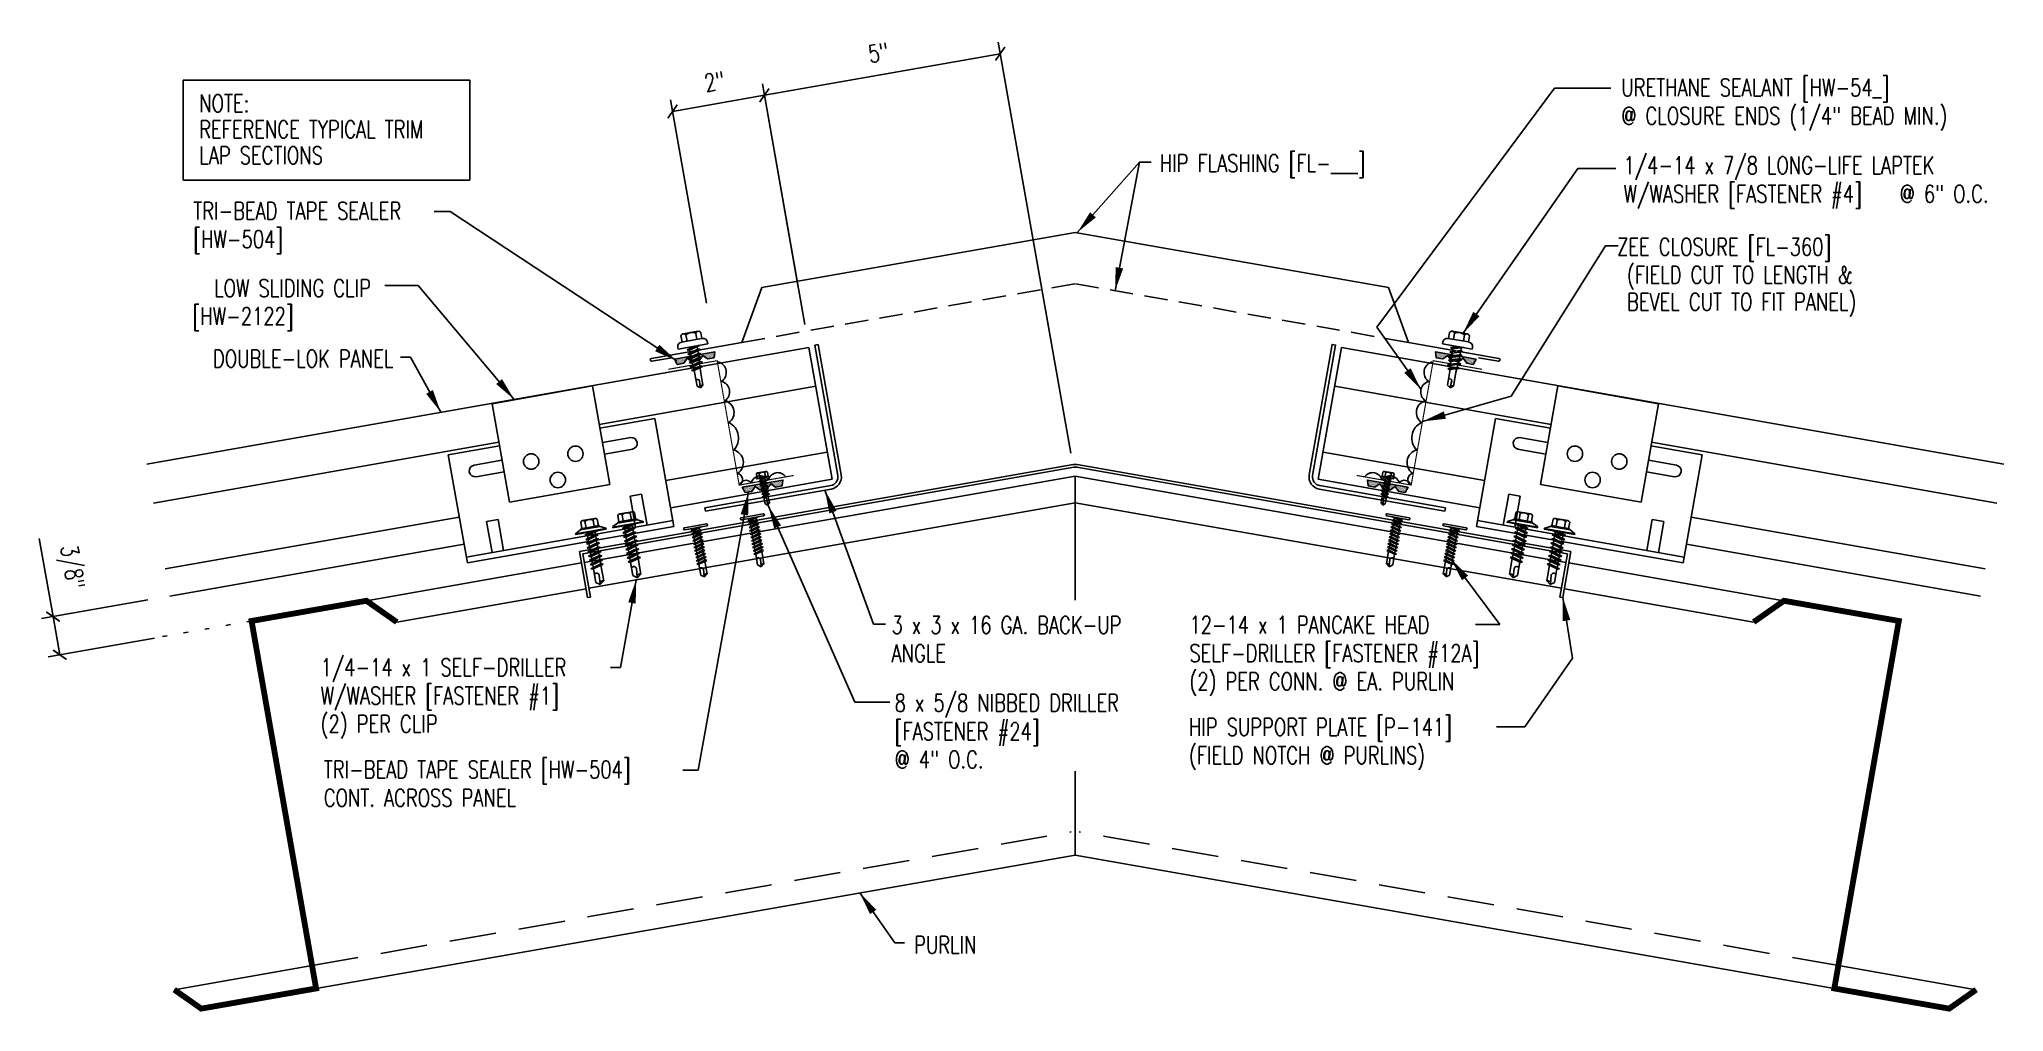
# Model space of a CAD drawing. Extents: x 1 to 43.1, y 11.4 to 32.3.
import ezdxf
from ezdxf.enums import TextEntityAlignment as Align

# ---------------------------------------------------------------- set-up
doc = ezdxf.new("R2010")
doc.units = 0
doc.header["$LTSCALE"] = 4
doc.header["$MEASUREMENT"] = 0
doc.linetypes.add('ACAD_ISO07W100', pattern=[3, 0, -3])
doc.linetypes.add('HIDDEN', pattern=[0.375, 0.25, -0.125])
doc.layers.get('0').update_dxf_attribs({"linetype": 'CONTINUOUS'})
doc.layers.get('DEFPOINTS').update_dxf_attribs({"linetype": 'CONTINUOUS'})
for name, color, linetype in [('CLIP', 5, 'CONTINUOUS'), ('CLO', 3, 'CONTINUOUS'), ('DIM', 7, 'CONTINUOUS'), ('FASTENER', 9, 'CONTINUOUS'), ('PANEL', 11, 'CONTINUOUS'), ('SEALANT', 8, 'CONTINUOUS'), ('STLA', 12, 'CONTINUOUS'), ('TAPE', 8, 'CONTINUOUS'), ('TEXT', 2, 'CONTINUOUS'), ('TRIM', 6, 'CONTINUOUS')]:
    doc.layers.add(name, color=color, linetype=linetype)
doc.styles.add('TEXT', font='SIMPLEX', dxfattribs={"width": 0.75, "height": 6})
doc.styles.add('TEXT1', font='ROMANS.shx', dxfattribs={"width": 0.75, "height": 0.375})
doc.dimstyles.new('DETAIL', dxfattribs={"dimscale": 4, "dimtxt": 0.09375, "dimasz": 0.0625, "dimexe": 0.0625, "dimexo": 0.125, "dimgap": 0.0625, "dimtad": 1, "dimdec": 4, "dimzin": 3, "dimdsep": 46, "dimlunit": 4, "dimtxsty": 'TEXT1', "dimblk": 'ARCHTICK', "dimcen": 0.0625, "dimclrd": 7, "dimclre": 7, "dimclrt": 2, "dimadec": 0, "dimazin": 0, "dimtfac": 0.59375, "dimtdec": 4, "dimtmove": 0, "dimatfit": 3, "dimfxl": 0, "dimfrac": 2, "dimtolj": 1, "dimtzin": 3, "dimarcsym": 0})
doc.dimstyles.new('DETAIL$7', dxfattribs={"dimscale": 4, "dimtxt": 0.09375, "dimasz": 0.125, "dimexe": 0.0625, "dimexo": 0.125, "dimgap": 0.0625, "dimtad": 1, "dimdec": 5, "dimzin": 3, "dimdsep": 46, "dimlunit": 4, "dimtxsty": 'TEXT', "dimblk": 'ARCHTICK', "dimcen": 0.0625, "dimclrd": 7, "dimclre": 7, "dimclrt": 2, "dimadec": 0, "dimazin": 0, "dimtfac": 0.666667, "dimtdec": 5, "dimtmove": 0, "dimatfit": 3, "dimfxl": 0, "dimfrac": 2, "dimtolj": 1, "dimtzin": 3, "dimarcsym": 0})

msp = doc.modelspace()

# ---------------------------------------------------------------- texts
at = {"layer": 'TEXT', "style": 'TEXT1', "width": 0.75}
for s, p in [('URETHANE SEALANT [HW-54_]', (34.87187, 31.03617)), ('@ CLOSURE ENDS (1/4" BEAD MIN.)', (34.87187, 30.42902)), ('HIP FLASHING [FL-___]', (24.97597, 29.41151)), ('TRI-BEAD TAPE SEALER', (4.25083, 28.38953)), ('[HW-504]', (4.25083, 27.78239)), ('  ZEE CLOSURE [FL-360]', (34.39637, 27.61994)), ('(FIELD CUT TO LENGTH &', (34.99415, 27.01893)), ('[HW-2122]', (4.23538, 26.13332)), ('BEVEL CUT TO FIT PANEL)', (34.99415, 26.44102)), ('3 x 3 x 16 GA. BACK-UP', (19.224, 19.51105)), ('ANGLE', (19.224, 18.90391)), ('HIP SUPPORT PLATE [P-141]', (25.60196, 17.32468)), ('TRI-BEAD TAPE SEALER [HW-504]', (7.05078, 16.41363)), ('(FIELD NOTCH @ PURLINS)', (25.60196, 16.71753)), ('CONT. ACROSS PANEL', (7.05078, 15.80649))]:
    msp.add_text(s, height=0.375, dxfattribs=at).set_placement(p)
for s, p in [('LOW SLIDING CLIP', (8.06101, 26.73307)), ('DOUBLE-LOK PANEL', (8.54314, 25.22199)), ('PURLIN', (21.0453, 12.65327))]:
    msp.add_text(s, height=0.375, dxfattribs=at).set_placement(p, align=Align.RIGHT)

# ---------------------------------------------------------------- blocks, each defined once
blk = doc.blocks.new('_ArchTick')
at = {"color": 0, "const_width": 0.15}
blk.add_lwpolyline([(-0.5, -0.5), (0.5, 0.5)], dxfattribs=at)
blk = doc.blocks.new('*D5')
at = {"layer": 'DEFPOINTS', "color": 0}
for p in [(14.528, 30.709), (17.309, 26.452), (15.34, 26.105)]:
    blk.add_point(p, dxfattribs=at)
at = {"layer": 'DIM', "color": 7, "lineweight": -2}
for p, q in [((17.222, 26.944), (16.454, 31.303)), ((15.253, 26.597), (14.484, 30.955)), ((16.497, 31.056), (14.528, 30.709))]:
    blk.add_line(p, q, dxfattribs=at)
at = {"layer": 'DIM', "color": 7, "lineweight": -2, "xscale": 0.25, "yscale": 0.25, "zscale": 0.25}
for p, rotation in [((16.497, 31.056), 9.999999999999886), ((14.528, 30.709), 189.9999999999999)]:
    blk.add_blockref('_ArchTick', p, dxfattribs=dict(at, rotation=rotation))
at = {"layer": 'DIM', "color": 2, "insert": (15.43, 31.349), "char_height": 0.375, "attachment_point": 5, "rotation": 10, "style": 'TEXT1'}
blk.add_mtext('\\A1;2"', dxfattribs=at)
blk = doc.blocks.new('*D4')
at = {"layer": 'DEFPOINTS', "color": 0}
for p in [(21.555, 31.948), (17.451, 25.651), (23.153, 22.888)]:
    blk.add_point(p, dxfattribs=at)
at = {"layer": 'DIM', "color": 7, "lineweight": -2}
for p, q in [((23.066, 23.381), (21.512, 32.194)), ((16.497, 31.056), (21.555, 31.948)), ((17.364, 26.143), (16.454, 31.303))]:
    blk.add_line(p, q, dxfattribs=at)
at = {"layer": 'DIM', "color": 7, "lineweight": -2, "xscale": 0.25, "yscale": 0.25, "zscale": 0.25}
for p, rotation in [((21.555, 31.948), 10), ((16.497, 31.056), 190)]:
    blk.add_blockref('_ArchTick', p, dxfattribs=dict(at, rotation=rotation))
at = {"layer": 'DIM', "color": 2, "insert": (18.944, 31.968), "char_height": 0.375, "attachment_point": 5, "rotation": 10, "style": 'TEXT1'}
blk.add_mtext('\\A1;5"', dxfattribs=at)
blk = doc.blocks.new('MB_DW1')
at = {"layer": 'FASTENER'}
for p, q in [((-0.217, 0.114), (-0.326, 0.059)), ((-0.326, 0.059), (-0.326, 0.049)), ((-0.326, 0.049), (0.326, 0.049)), ((-0.217, 0.114), (0.217, 0.114)), ((-0.193, 0.137), (0.193, 0.137)), ((-0.193, 0.119), (0.193, 0.119)), ((-0.181, 0.276), (-0.181, 0.137)), ((-0.181, 0.137), (0.181, 0.137)), ((-0.139, -0.016), (0.046, 0.037)), ((-0.135, 0.302), (0.135, 0.302)), ((-0.104, -0.036), (0.139, 0.033)), ((-0.089, 0.276), (-0.089, 0.137)), ((-0.086, 0.037), (-0.086, -0.001)), ((-0.086, 0.037), (0.086, 0.037)), ((0.086, 0.037), (0.133, 0.037)), ((0.086, 0.018), (0.086, -0.042)), ((0.089, 0.276), (0.089, 0.137)), ((0.139, 0.033), (0.133, 0.037)), ((0.181, 0.276), (0.181, 0.137)), ((0.217, 0.114), (0.326, 0.059)), ((0.326, 0.059), (0.326, 0.049)), ((-0.104, -0.036), (-0.139, -0.016)), ((-0.139, -0.107), (0.104, -0.038)), ((-0.104, -0.127), (-0.139, -0.107)), ((-0.139, -0.198), (0.104, -0.128)), ((-0.104, -0.218), (-0.139, -0.198)), ((-0.139, -0.289), (0.104, -0.219)), ((-0.104, -0.309), (-0.139, -0.289)), ((-0.139, -0.38), (0.104, -0.31)), ((-0.104, -0.4), (-0.139, -0.38)), ((-0.139, -0.47), (0.104, -0.401)), ((-0.104, -0.127), (0.139, -0.058)), ((-0.104, -0.218), (0.139, -0.149)), ((-0.104, -0.309), (0.139, -0.239)), ((-0.104, -0.4), (0.139, -0.33)), ((-0.086, -0.031), (-0.086, -0.092)), ((-0.086, -0.122), (-0.086, -0.183)), ((-0.086, -0.213), (-0.086, -0.274)), ((-0.086, -0.304), (-0.086, -0.364)), ((-0.086, -0.395), (-0.086, -0.455)), ((0.086, -0.073), (0.086, -0.133)), ((0.086, -0.164), (0.086, -0.224)), ((0.086, -0.255), (0.086, -0.315)), ((0.086, -0.345), (0.086, -0.406)), ((0.139, -0.058), (0.104, -0.038)), ((0.139, -0.149), (0.104, -0.128)), ((0.139, -0.239), (0.104, -0.219)), ((0.139, -0.33), (0.104, -0.31)), ((0.139, -0.421), (0.104, -0.401)), ((-0.104, -0.491), (-0.139, -0.47)), ((-0.139, -0.561), (0.104, -0.492)), ((-0.104, -0.581), (-0.139, -0.561)), ((-0.139, -0.652), (0.104, -0.583)), ((-0.104, -0.672), (-0.139, -0.652)), ((-0.139, -0.743), (0.104, -0.674)), ((-0.104, -0.763), (-0.139, -0.743)), ((-0.104, -0.491), (0.139, -0.421)), ((-0.104, -0.581), (0.139, -0.512)), ((-0.104, -0.672), (0.139, -0.603)), ((-0.104, -0.763), (0.139, -0.694)), ((-0.086, -0.486), (-0.086, -0.546)), ((-0.086, -0.577), (-0.086, -0.637)), ((-0.086, -0.667), (-0.086, -0.728)), ((-0.086, -0.758), (-0.086, -1.05)), ((0.086, -0.436), (0.086, -0.497)), ((0.086, -0.527), (0.086, -0.588)), ((0.086, -0.618), (0.086, -0.679)), ((0.086, -0.709), (0.086, -1.05)), ((0.139, -0.512), (0.104, -0.492)), ((0.139, -0.603), (0.104, -0.583)), ((0.139, -0.694), (0.104, -0.674)), ((0, -1.111), (-0.086, -1.05)), ((-0.002, -1.095), (0.014, -0.909)), ((0, -1.111), (0.086, -1.05))]:
    blk.add_line(p, q, dxfattribs=at)
blk.add_lwpolyline([(-0.331, 0.037), (-0.331, 0.049), (0.331, 0.049), (0.331, 0.037)], close=True, dxfattribs=at)
for centre, radius, start, end in [((-0.193, 0.128), 0.00894, 90, 270), ((-0.135, 0.25), 0.0527, 29.8754, 150.1246), ((0, 0.138), 0.164, 56.9974, 123.0026), ((0.135, 0.25), 0.0527, 29.8754, 150.1246), ((0.193, 0.128), 0.00894, 270, 90), ((-0.046, -0.921), 0.0615, 11.1445, 130.906), ((0.054, -1.097), 0.0563, 55.4585, 194.8454)]:
    blk.add_arc(centre, radius, start, end, dxfattribs=at)
blk = doc.blocks.new('*X6')
at = {"color": 0}
for p, q in [((-0.434, 0.135), (-0.434, 0.135)), ((-0.434, 0.123), (-0.434, 0.123)), ((-0.422, 0.141), (-0.422, 0.141)), ((-0.422, 0.129), (-0.422, 0.129)), ((-0.422, 0.117), (-0.422, 0.117)), ((-0.422, 0.105), (-0.422, 0.105)), ((-0.422, 0.094), (-0.422, 0.094)), ((-0.422, 0.082), (-0.422, 0.082)), ((-0.41, 0.135), (-0.41, 0.135)), ((-0.41, 0.123), (-0.41, 0.123)), ((-0.41, 0.111), (-0.41, 0.111)), ((-0.41, 0.1), (-0.41, 0.1)), ((-0.41, 0.088), (-0.41, 0.088)), ((-0.41, 0.076), (-0.41, 0.076)), ((-0.41, 0.064), (-0.41, 0.064)), ((-0.41, 0.053), (-0.41, 0.053)), ((-0.41, 0.041), (-0.41, 0.041)), ((-0.398, 0.141), (-0.398, 0.141)), ((-0.398, 0.129), (-0.398, 0.129)), ((-0.398, 0.117), (-0.398, 0.117)), ((-0.398, 0.105), (-0.398, 0.105)), ((-0.398, 0.094), (-0.398, 0.094)), ((-0.398, 0.082), (-0.398, 0.082)), ((-0.398, 0.07), (-0.398, 0.07)), ((-0.398, 0.059), (-0.398, 0.059)), ((-0.398, 0.047), (-0.398, 0.047)), ((-0.398, 0.035), (-0.398, 0.035)), ((-0.398, 0.023), (-0.398, 0.023)), ((-0.387, 0.135), (-0.387, 0.135)), ((-0.387, 0.123), (-0.387, 0.123)), ((-0.387, 0.111), (-0.387, 0.111)), ((-0.387, 0.1), (-0.387, 0.1)), ((-0.387, 0.088), (-0.387, 0.088)), ((-0.387, 0.076), (-0.387, 0.076)), ((-0.387, 0.064), (-0.387, 0.064)), ((-0.387, 0.053), (-0.387, 0.053)), ((-0.387, 0.041), (-0.387, 0.041)), ((-0.387, 0.029), (-0.387, 0.029)), ((-0.375, 0.141), (-0.375, 0.141)), ((-0.375, 0.129), (-0.375, 0.129)), ((-0.375, 0.117), (-0.375, 0.117)), ((-0.375, 0.105), (-0.375, 0.105)), ((-0.375, 0.094), (-0.375, 0.094)), ((-0.375, 0.082), (-0.375, 0.082)), ((-0.375, 0.07), (-0.375, 0.07)), ((-0.375, 0.059), (-0.375, 0.059)), ((-0.375, 0.047), (-0.375, 0.047)), ((-0.375, 0.035), (-0.375, 0.035)), ((-0.375, 0.023), (-0.375, 0.023)), ((-0.363, 0.135), (-0.363, 0.135)), ((-0.363, 0.123), (-0.363, 0.123)), ((-0.363, 0.111), (-0.363, 0.111)), ((-0.363, 0.1), (-0.363, 0.1)), ((-0.363, 0.088), (-0.363, 0.088)), ((-0.363, 0.076), (-0.363, 0.076)), ((-0.363, 0.064), (-0.363, 0.064)), ((-0.363, 0.053), (-0.363, 0.053)), ((-0.363, 0.041), (-0.363, 0.041)), ((-0.363, 0.029), (-0.363, 0.029)), ((-0.352, 0.141), (-0.352, 0.141)), ((-0.352, 0.129), (-0.352, 0.129)), ((-0.352, 0.117), (-0.352, 0.117)), ((-0.352, 0.105), (-0.352, 0.105)), ((-0.352, 0.094), (-0.352, 0.094)), ((-0.352, 0.082), (-0.352, 0.082)), ((-0.352, 0.07), (-0.352, 0.07)), ((-0.352, 0.059), (-0.352, 0.059)), ((-0.352, 0.047), (-0.352, 0.047)), ((-0.352, 0.035), (-0.352, 0.035)), ((-0.352, 0.023), (-0.352, 0.023)), ((-0.34, 0.135), (-0.34, 0.135)), ((-0.34, 0.123), (-0.34, 0.123)), ((-0.34, 0.111), (-0.34, 0.111)), ((-0.34, 0.1), (-0.34, 0.1)), ((-0.34, 0.088), (-0.34, 0.088)), ((-0.34, 0.076), (-0.34, 0.076)), ((-0.34, 0.064), (-0.34, 0.064)), ((-0.34, 0.053), (-0.34, 0.053)), ((-0.34, 0.041), (-0.34, 0.041)), ((-0.34, 0.029), (-0.34, 0.029)), ((-0.328, 0.141), (-0.328, 0.141)), ((-0.328, 0.129), (-0.328, 0.129)), ((-0.328, 0.117), (-0.328, 0.117)), ((-0.328, 0.105), (-0.328, 0.105)), ((-0.328, 0.094), (-0.328, 0.094)), ((-0.328, 0.082), (-0.328, 0.082)), ((-0.328, 0.07), (-0.328, 0.07)), ((-0.328, 0.059), (-0.328, 0.059)), ((-0.328, 0.047), (-0.328, 0.047)), ((-0.328, 0.035), (-0.328, 0.035)), ((-0.328, 0.023), (-0.328, 0.023)), ((-0.316, 0.135), (-0.316, 0.135)), ((-0.316, 0.123), (-0.316, 0.123)), ((-0.316, 0.111), (-0.316, 0.111)), ((-0.316, 0.1), (-0.316, 0.1)), ((-0.316, 0.088), (-0.316, 0.088)), ((-0.316, 0.076), (-0.316, 0.076)), ((-0.316, 0.064), (-0.316, 0.064)), ((-0.316, 0.053), (-0.316, 0.053)), ((-0.316, 0.041), (-0.316, 0.041)), ((-0.316, 0.029), (-0.316, 0.029)), ((-0.305, 0.141), (-0.305, 0.141)), ((-0.305, 0.129), (-0.305, 0.129)), ((-0.305, 0.117), (-0.305, 0.117)), ((-0.305, 0.105), (-0.305, 0.105)), ((-0.305, 0.094), (-0.305, 0.094)), ((-0.305, 0.082), (-0.305, 0.082)), ((-0.305, 0.07), (-0.305, 0.07)), ((-0.305, 0.059), (-0.305, 0.059)), ((-0.305, 0.047), (-0.305, 0.047)), ((-0.305, 0.035), (-0.305, 0.035)), ((-0.305, 0.023), (-0.305, 0.023)), ((-0.293, 0.135), (-0.293, 0.135)), ((-0.293, 0.123), (-0.293, 0.123)), ((-0.293, 0.111), (-0.293, 0.111)), ((-0.293, 0.1), (-0.293, 0.1)), ((-0.293, 0.088), (-0.293, 0.088)), ((-0.293, 0.076), (-0.293, 0.076)), ((-0.293, 0.064), (-0.293, 0.064)), ((-0.293, 0.053), (-0.293, 0.053)), ((-0.293, 0.041), (-0.293, 0.041)), ((-0.293, 0.029), (-0.293, 0.029)), ((-0.281, 0.141), (-0.281, 0.141)), ((-0.281, 0.129), (-0.281, 0.129)), ((-0.281, 0.117), (-0.281, 0.117)), ((-0.281, 0.105), (-0.281, 0.105)), ((-0.281, 0.094), (-0.281, 0.094)), ((-0.281, 0.082), (-0.281, 0.082)), ((-0.281, 0.07), (-0.281, 0.07)), ((-0.281, 0.059), (-0.281, 0.059)), ((-0.281, 0.047), (-0.281, 0.047)), ((-0.281, 0.035), (-0.281, 0.035)), ((-0.281, 0.023), (-0.281, 0.023)), ((-0.27, 0.135), (-0.27, 0.135)), ((-0.27, 0.123), (-0.27, 0.123)), ((-0.27, 0.111), (-0.27, 0.111)), ((-0.27, 0.1), (-0.27, 0.1)), ((-0.27, 0.088), (-0.27, 0.088)), ((-0.27, 0.076), (-0.27, 0.076)), ((-0.27, 0.064), (-0.27, 0.064)), ((-0.27, 0.053), (-0.27, 0.053)), ((-0.27, 0.041), (-0.27, 0.041)), ((-0.27, 0.029), (-0.27, 0.029)), ((-0.258, 0.141), (-0.258, 0.141)), ((-0.258, 0.129), (-0.258, 0.129)), ((-0.258, 0.117), (-0.258, 0.117)), ((-0.258, 0.105), (-0.258, 0.105)), ((-0.258, 0.094), (-0.258, 0.094)), ((-0.258, 0.082), (-0.258, 0.082)), ((-0.258, 0.07), (-0.258, 0.07)), ((-0.258, 0.059), (-0.258, 0.059)), ((-0.258, 0.047), (-0.258, 0.047)), ((-0.258, 0.035), (-0.258, 0.035)), ((-0.258, 0.023), (-0.258, 0.023)), ((-0.246, 0.135), (-0.246, 0.135)), ((-0.246, 0.123), (-0.246, 0.123)), ((-0.246, 0.111), (-0.246, 0.111)), ((-0.246, 0.1), (-0.246, 0.1)), ((-0.246, 0.088), (-0.246, 0.088)), ((-0.246, 0.076), (-0.246, 0.076)), ((-0.246, 0.064), (-0.246, 0.064)), ((-0.246, 0.053), (-0.246, 0.053)), ((-0.246, 0.041), (-0.246, 0.041)), ((-0.234, 0.141), (-0.234, 0.141)), ((-0.234, 0.129), (-0.234, 0.129)), ((-0.234, 0.117), (-0.234, 0.117)), ((-0.234, 0.105), (-0.234, 0.105)), ((-0.234, 0.094), (-0.234, 0.094)), ((-0.234, 0.082), (-0.234, 0.082)), ((-0.234, 0.07), (-0.234, 0.07)), ((-0.234, 0.059), (-0.234, 0.059)), ((-0.234, 0.047), (-0.234, 0.047)), ((-0.223, 0.135), (-0.223, 0.135)), ((-0.223, 0.123), (-0.223, 0.123)), ((-0.223, 0.111), (-0.223, 0.111)), ((-0.223, 0.1), (-0.223, 0.1)), ((-0.223, 0.088), (-0.223, 0.088)), ((-0.223, 0.076), (-0.223, 0.076)), ((-0.223, 0.064), (-0.223, 0.064)), ((-0.211, 0.141), (-0.211, 0.141)), ((-0.211, 0.129), (-0.211, 0.129)), ((-0.211, 0.117), (-0.211, 0.117)), ((-0.211, 0.105), (-0.211, 0.105)), ((-0.211, 0.094), (-0.211, 0.094)), ((-0.211, 0.082), (-0.211, 0.082)), ((-0.211, 0.07), (-0.211, 0.07)), ((-0.199, 0.135), (-0.199, 0.135)), ((-0.199, 0.123), (-0.199, 0.123)), ((-0.199, 0.111), (-0.199, 0.111)), ((-0.199, 0.1), (-0.199, 0.1)), ((-0.199, 0.088), (-0.199, 0.088)), ((-0.188, 0.141), (-0.188, 0.141)), ((-0.188, 0.129), (-0.188, 0.129)), ((-0.188, 0.117), (-0.188, 0.117)), ((-0.188, 0.105), (-0.188, 0.105)), ((-0.188, 0.094), (-0.188, 0.094)), ((-0.176, 0.135), (-0.176, 0.135)), ((-0.176, 0.123), (-0.176, 0.123)), ((-0.176, 0.111), (-0.176, 0.111)), ((-0.164, 0.141), (-0.164, 0.141)), ((-0.164, 0.129), (-0.164, 0.129)), ((-0.164, 0.117), (-0.164, 0.117)), ((-0.164, 0.105), (-0.164, 0.105)), ((-0.152, 0.135), (-0.152, 0.135)), ((-0.152, 0.123), (-0.152, 0.123)), ((-0.152, 0.111), (-0.152, 0.111)), ((-0.152, 0.1), (-0.152, 0.1)), ((-0.141, 0.141), (-0.141, 0.141)), ((-0.141, 0.129), (-0.141, 0.129)), ((-0.141, 0.117), (-0.141, 0.117)), ((-0.141, 0.105), (-0.141, 0.105)), ((-0.141, 0.094), (-0.141, 0.094)), ((-0.141, 0.082), (-0.141, 0.082)), ((-0.129, 0.135), (-0.129, 0.135)), ((-0.129, 0.123), (-0.129, 0.123)), ((-0.129, 0.111), (-0.129, 0.111)), ((-0.129, 0.1), (-0.129, 0.1)), ((-0.129, 0.088), (-0.129, 0.088)), ((-0.129, 0.076), (-0.129, 0.076)), ((-0.117, 0.141), (-0.117, 0.141)), ((-0.117, 0.129), (-0.117, 0.129)), ((-0.117, 0.117), (-0.117, 0.117)), ((-0.117, 0.105), (-0.117, 0.105)), ((-0.117, 0.094), (-0.117, 0.094)), ((-0.117, 0.082), (-0.117, 0.082)), ((-0.117, 0.07), (-0.117, 0.07)), ((-0.117, 0.059), (-0.117, 0.059)), ((-0.105, 0.135), (-0.105, 0.135)), ((-0.105, 0.123), (-0.105, 0.123)), ((-0.105, 0.111), (-0.105, 0.111)), ((-0.105, 0.1), (-0.105, 0.1)), ((-0.105, 0.088), (-0.105, 0.088)), ((-0.105, 0.076), (-0.105, 0.076)), ((-0.105, 0.064), (-0.105, 0.064)), ((-0.105, 0.053), (-0.105, 0.053)), ((-0.094, 0.141), (-0.094, 0.141)), ((-0.094, 0.129), (-0.094, 0.129)), ((-0.094, 0.117), (-0.094, 0.117)), ((-0.094, 0.105), (-0.094, 0.105)), ((-0.094, 0.094), (-0.094, 0.094)), ((-0.094, 0.082), (-0.094, 0.082)), ((-0.094, 0.07), (-0.094, 0.07)), ((-0.094, 0.059), (-0.094, 0.059)), ((-0.094, 0.047), (-0.094, 0.047)), ((-0.094, 0.035), (-0.094, 0.035)), ((-0.082, 0.135), (-0.082, 0.135)), ((-0.082, 0.123), (-0.082, 0.123)), ((-0.082, 0.111), (-0.082, 0.111)), ((-0.082, 0.1), (-0.082, 0.1)), ((-0.082, 0.088), (-0.082, 0.088)), ((-0.082, 0.076), (-0.082, 0.076)), ((-0.082, 0.064), (-0.082, 0.064)), ((-0.082, 0.053), (-0.082, 0.053)), ((-0.082, 0.041), (-0.082, 0.041)), ((-0.082, 0.029), (-0.082, 0.029)), ((-0.07, 0.141), (-0.07, 0.141)), ((-0.07, 0.129), (-0.07, 0.129)), ((-0.07, 0.117), (-0.07, 0.117)), ((-0.07, 0.105), (-0.07, 0.105)), ((-0.07, 0.094), (-0.07, 0.094)), ((-0.07, 0.082), (-0.07, 0.082)), ((-0.07, 0.07), (-0.07, 0.07)), ((-0.07, 0.059), (-0.07, 0.059)), ((-0.07, 0.047), (-0.07, 0.047)), ((-0.07, 0.035), (-0.07, 0.035)), ((-0.07, 0.023), (-0.07, 0.023)), ((-0.059, 0.135), (-0.059, 0.135)), ((-0.059, 0.123), (-0.059, 0.123)), ((-0.059, 0.111), (-0.059, 0.111)), ((-0.059, 0.1), (-0.059, 0.1)), ((-0.059, 0.088), (-0.059, 0.088)), ((-0.059, 0.076), (-0.059, 0.076)), ((-0.059, 0.064), (-0.059, 0.064)), ((-0.059, 0.053), (-0.059, 0.053)), ((-0.059, 0.041), (-0.059, 0.041)), ((-0.059, 0.029), (-0.059, 0.029)), ((-0.047, 0.141), (-0.047, 0.141)), ((-0.047, 0.129), (-0.047, 0.129)), ((-0.047, 0.117), (-0.047, 0.117)), ((-0.047, 0.105), (-0.047, 0.105)), ((-0.047, 0.094), (-0.047, 0.094)), ((-0.047, 0.082), (-0.047, 0.082)), ((-0.047, 0.07), (-0.047, 0.07)), ((-0.047, 0.059), (-0.047, 0.059)), ((-0.047, 0.047), (-0.047, 0.047)), ((-0.047, 0.035), (-0.047, 0.035)), ((-0.047, 0.023), (-0.047, 0.023)), ((-0.035, 0.135), (-0.035, 0.135)), ((-0.035, 0.123), (-0.035, 0.123)), ((-0.035, 0.111), (-0.035, 0.111)), ((-0.035, 0.1), (-0.035, 0.1)), ((-0.035, 0.088), (-0.035, 0.088)), ((-0.035, 0.076), (-0.035, 0.076)), ((-0.035, 0.064), (-0.035, 0.064)), ((-0.035, 0.053), (-0.035, 0.053)), ((-0.035, 0.041), (-0.035, 0.041)), ((-0.035, 0.029), (-0.035, 0.029)), ((-0.023, 0.141), (-0.023, 0.141)), ((-0.023, 0.129), (-0.023, 0.129)), ((-0.023, 0.117), (-0.023, 0.117)), ((-0.023, 0.105), (-0.023, 0.105)), ((-0.023, 0.094), (-0.023, 0.094)), ((-0.023, 0.082), (-0.023, 0.082)), ((-0.023, 0.07), (-0.023, 0.07)), ((-0.023, 0.059), (-0.023, 0.059)), ((-0.023, 0.047), (-0.023, 0.047)), ((-0.023, 0.035), (-0.023, 0.035)), ((-0.023, 0.023), (-0.023, 0.023)), ((-0.012, 0.135), (-0.012, 0.135)), ((-0.012, 0.123), (-0.012, 0.123)), ((-0.012, 0.111), (-0.012, 0.111)), ((-0.012, 0.1), (-0.012, 0.1)), ((-0.012, 0.088), (-0.012, 0.088)), ((-0.012, 0.076), (-0.012, 0.076)), ((-0.012, 0.064), (-0.012, 0.064)), ((-0.012, 0.053), (-0.012, 0.053)), ((-0.012, 0.041), (-0.012, 0.041)), ((-0.012, 0.029), (-0.012, 0.029)), ((0, 0.141), (0, 0.141)), ((0, 0.129), (0, 0.129)), ((0, 0.117), (0, 0.117)), ((0, 0.105), (0, 0.105)), ((0, 0.094), (0, 0.094)), ((0, 0.082), (0, 0.082)), ((0, 0.07), (0, 0.07)), ((0, 0.059), (0, 0.059)), ((0, 0.047), (0, 0.047)), ((0, 0.035), (0, 0.035)), ((0, 0.023), (0, 0.023)), ((0.012, 0.135), (0.012, 0.135)), ((0.012, 0.123), (0.012, 0.123)), ((0.012, 0.111), (0.012, 0.111)), ((0.012, 0.1), (0.012, 0.1)), ((0.012, 0.088), (0.012, 0.088)), ((0.012, 0.076), (0.012, 0.076)), ((0.012, 0.064), (0.012, 0.064)), ((0.012, 0.053), (0.012, 0.053)), ((0.012, 0.041), (0.012, 0.041)), ((0.012, 0.029), (0.012, 0.029)), ((0.023, 0.141), (0.023, 0.141)), ((0.023, 0.129), (0.023, 0.129)), ((0.023, 0.117), (0.023, 0.117)), ((0.023, 0.105), (0.023, 0.105)), ((0.023, 0.094), (0.023, 0.094)), ((0.023, 0.082), (0.023, 0.082)), ((0.023, 0.07), (0.023, 0.07)), ((0.023, 0.059), (0.023, 0.059)), ((0.023, 0.047), (0.023, 0.047)), ((0.023, 0.035), (0.023, 0.035)), ((0.023, 0.023), (0.023, 0.023)), ((0.035, 0.135), (0.035, 0.135)), ((0.035, 0.123), (0.035, 0.123)), ((0.035, 0.111), (0.035, 0.111)), ((0.035, 0.1), (0.035, 0.1)), ((0.035, 0.088), (0.035, 0.088)), ((0.035, 0.076), (0.035, 0.076)), ((0.035, 0.064), (0.035, 0.064)), ((0.035, 0.053), (0.035, 0.053)), ((0.035, 0.041), (0.035, 0.041)), ((0.035, 0.029), (0.035, 0.029)), ((0.047, 0.141), (0.047, 0.141)), ((0.047, 0.129), (0.047, 0.129)), ((0.047, 0.117), (0.047, 0.117)), ((0.047, 0.105), (0.047, 0.105)), ((0.047, 0.094), (0.047, 0.094)), ((0.047, 0.082), (0.047, 0.082)), ((0.047, 0.07), (0.047, 0.07)), ((0.047, 0.059), (0.047, 0.059)), ((0.047, 0.047), (0.047, 0.047)), ((0.047, 0.035), (0.047, 0.035)), ((0.047, 0.023), (0.047, 0.023)), ((0.059, 0.135), (0.059, 0.135)), ((0.059, 0.123), (0.059, 0.123)), ((0.059, 0.111), (0.059, 0.111)), ((0.059, 0.1), (0.059, 0.1)), ((0.059, 0.088), (0.059, 0.088)), ((0.059, 0.076), (0.059, 0.076)), ((0.059, 0.064), (0.059, 0.064)), ((0.059, 0.053), (0.059, 0.053)), ((0.059, 0.041), (0.059, 0.041)), ((0.059, 0.029), (0.059, 0.029)), ((0.07, 0.141), (0.07, 0.141)), ((0.07, 0.129), (0.07, 0.129)), ((0.07, 0.117), (0.07, 0.117)), ((0.07, 0.105), (0.07, 0.105)), ((0.07, 0.094), (0.07, 0.094)), ((0.07, 0.082), (0.07, 0.082)), ((0.07, 0.07), (0.07, 0.07)), ((0.07, 0.059), (0.07, 0.059)), ((0.07, 0.047), (0.07, 0.047)), ((0.07, 0.035), (0.07, 0.035)), ((0.07, 0.023), (0.07, 0.023)), ((0.082, 0.135), (0.082, 0.135)), ((0.082, 0.123), (0.082, 0.123)), ((0.082, 0.111), (0.082, 0.111)), ((0.082, 0.1), (0.082, 0.1)), ((0.082, 0.088), (0.082, 0.088)), ((0.082, 0.076), (0.082, 0.076)), ((0.082, 0.064), (0.082, 0.064)), ((0.082, 0.053), (0.082, 0.053)), ((0.082, 0.041), (0.082, 0.041)), ((0.082, 0.029), (0.082, 0.029)), ((0.094, 0.141), (0.094, 0.141)), ((0.094, 0.129), (0.094, 0.129)), ((0.094, 0.117), (0.094, 0.117)), ((0.094, 0.105), (0.094, 0.105)), ((0.094, 0.094), (0.094, 0.094)), ((0.094, 0.082), (0.094, 0.082)), ((0.094, 0.07), (0.094, 0.07)), ((0.094, 0.059), (0.094, 0.059)), ((0.094, 0.047), (0.094, 0.047)), ((0.094, 0.035), (0.094, 0.035)), ((0.105, 0.135), (0.105, 0.135)), ((0.105, 0.123), (0.105, 0.123)), ((0.105, 0.111), (0.105, 0.111)), ((0.105, 0.1), (0.105, 0.1)), ((0.105, 0.088), (0.105, 0.088)), ((0.105, 0.076), (0.105, 0.076)), ((0.105, 0.064), (0.105, 0.064)), ((0.105, 0.053), (0.105, 0.053)), ((0.117, 0.141), (0.117, 0.141)), ((0.117, 0.129), (0.117, 0.129)), ((0.117, 0.117), (0.117, 0.117)), ((0.117, 0.105), (0.117, 0.105)), ((0.117, 0.094), (0.117, 0.094)), ((0.117, 0.082), (0.117, 0.082)), ((0.117, 0.07), (0.117, 0.07)), ((0.117, 0.059), (0.117, 0.059)), ((0.129, 0.135), (0.129, 0.135)), ((0.129, 0.123), (0.129, 0.123)), ((0.129, 0.111), (0.129, 0.111)), ((0.129, 0.1), (0.129, 0.1)), ((0.129, 0.088), (0.129, 0.088)), ((0.129, 0.076), (0.129, 0.076)), ((0.141, 0.141), (0.141, 0.141)), ((0.141, 0.129), (0.141, 0.129)), ((0.141, 0.117), (0.141, 0.117)), ((0.141, 0.105), (0.141, 0.105)), ((0.141, 0.094), (0.141, 0.094)), ((0.141, 0.082), (0.141, 0.082)), ((0.152, 0.135), (0.152, 0.135)), ((0.152, 0.123), (0.152, 0.123)), ((0.152, 0.111), (0.152, 0.111)), ((0.152, 0.1), (0.152, 0.1)), ((0.164, 0.141), (0.164, 0.141)), ((0.164, 0.129), (0.164, 0.129)), ((0.164, 0.117), (0.164, 0.117)), ((0.164, 0.105), (0.164, 0.105)), ((0.176, 0.135), (0.176, 0.135)), ((0.176, 0.123), (0.176, 0.123)), ((0.176, 0.111), (0.176, 0.111)), ((0.188, 0.141), (0.188, 0.141)), ((0.188, 0.129), (0.188, 0.129)), ((0.188, 0.117), (0.188, 0.117)), ((0.188, 0.105), (0.188, 0.105)), ((0.188, 0.094), (0.188, 0.094)), ((0.199, 0.135), (0.199, 0.135)), ((0.199, 0.123), (0.199, 0.123)), ((0.199, 0.111), (0.199, 0.111)), ((0.199, 0.1), (0.199, 0.1)), ((0.199, 0.088), (0.199, 0.088)), ((0.211, 0.141), (0.211, 0.141)), ((0.211, 0.129), (0.211, 0.129)), ((0.211, 0.117), (0.211, 0.117)), ((0.211, 0.105), (0.211, 0.105)), ((0.211, 0.094), (0.211, 0.094)), ((0.211, 0.082), (0.211, 0.082)), ((0.211, 0.07), (0.211, 0.07)), ((0.223, 0.135), (0.223, 0.135)), ((0.223, 0.123), (0.223, 0.123)), ((0.223, 0.111), (0.223, 0.111)), ((0.223, 0.1), (0.223, 0.1)), ((0.223, 0.088), (0.223, 0.088)), ((0.223, 0.076), (0.223, 0.076)), ((0.223, 0.064), (0.223, 0.064)), ((0.234, 0.141), (0.234, 0.141)), ((0.234, 0.129), (0.234, 0.129)), ((0.234, 0.117), (0.234, 0.117)), ((0.234, 0.105), (0.234, 0.105)), ((0.234, 0.094), (0.234, 0.094)), ((0.234, 0.082), (0.234, 0.082)), ((0.234, 0.07), (0.234, 0.07)), ((0.234, 0.059), (0.234, 0.059)), ((0.234, 0.047), (0.234, 0.047)), ((0.246, 0.135), (0.246, 0.135)), ((0.246, 0.123), (0.246, 0.123)), ((0.246, 0.111), (0.246, 0.111)), ((0.246, 0.1), (0.246, 0.1)), ((0.246, 0.088), (0.246, 0.088)), ((0.246, 0.076), (0.246, 0.076)), ((0.246, 0.064), (0.246, 0.064)), ((0.246, 0.053), (0.246, 0.053)), ((0.246, 0.041), (0.246, 0.041)), ((0.258, 0.141), (0.258, 0.141)), ((0.258, 0.129), (0.258, 0.129)), ((0.258, 0.117), (0.258, 0.117)), ((0.258, 0.105), (0.258, 0.105)), ((0.258, 0.094), (0.258, 0.094)), ((0.258, 0.082), (0.258, 0.082)), ((0.258, 0.07), (0.258, 0.07)), ((0.258, 0.059), (0.258, 0.059)), ((0.258, 0.047), (0.258, 0.047)), ((0.258, 0.035), (0.258, 0.035)), ((0.258, 0.023), (0.258, 0.023)), ((0.27, 0.135), (0.27, 0.135)), ((0.27, 0.123), (0.27, 0.123)), ((0.27, 0.111), (0.27, 0.111)), ((0.27, 0.1), (0.27, 0.1)), ((0.27, 0.088), (0.27, 0.088)), ((0.27, 0.076), (0.27, 0.076)), ((0.27, 0.064), (0.27, 0.064)), ((0.27, 0.053), (0.27, 0.053)), ((0.27, 0.041), (0.27, 0.041)), ((0.27, 0.029), (0.27, 0.029)), ((0.281, 0.141), (0.281, 0.141)), ((0.281, 0.129), (0.281, 0.129)), ((0.281, 0.117), (0.281, 0.117)), ((0.281, 0.105), (0.281, 0.105)), ((0.281, 0.094), (0.281, 0.094)), ((0.281, 0.082), (0.281, 0.082)), ((0.281, 0.07), (0.281, 0.07)), ((0.281, 0.059), (0.281, 0.059)), ((0.281, 0.047), (0.281, 0.047)), ((0.281, 0.035), (0.281, 0.035)), ((0.281, 0.023), (0.281, 0.023)), ((0.293, 0.135), (0.293, 0.135)), ((0.293, 0.123), (0.293, 0.123)), ((0.293, 0.111), (0.293, 0.111)), ((0.293, 0.1), (0.293, 0.1)), ((0.293, 0.088), (0.293, 0.088)), ((0.293, 0.076), (0.293, 0.076)), ((0.293, 0.064), (0.293, 0.064)), ((0.293, 0.053), (0.293, 0.053)), ((0.293, 0.041), (0.293, 0.041)), ((0.293, 0.029), (0.293, 0.029)), ((0.305, 0.141), (0.305, 0.141)), ((0.305, 0.129), (0.305, 0.129)), ((0.305, 0.117), (0.305, 0.117)), ((0.305, 0.105), (0.305, 0.105)), ((0.305, 0.094), (0.305, 0.094)), ((0.305, 0.082), (0.305, 0.082)), ((0.305, 0.07), (0.305, 0.07)), ((0.305, 0.059), (0.305, 0.059)), ((0.305, 0.047), (0.305, 0.047)), ((0.305, 0.035), (0.305, 0.035)), ((0.305, 0.023), (0.305, 0.023)), ((0.316, 0.135), (0.316, 0.135)), ((0.316, 0.123), (0.316, 0.123)), ((0.316, 0.111), (0.316, 0.111)), ((0.316, 0.1), (0.316, 0.1)), ((0.316, 0.088), (0.316, 0.088)), ((0.316, 0.076), (0.316, 0.076)), ((0.316, 0.064), (0.316, 0.064)), ((0.316, 0.053), (0.316, 0.053)), ((0.316, 0.041), (0.316, 0.041)), ((0.316, 0.029), (0.316, 0.029)), ((0.328, 0.141), (0.328, 0.141)), ((0.328, 0.129), (0.328, 0.129)), ((0.328, 0.117), (0.328, 0.117)), ((0.328, 0.105), (0.328, 0.105)), ((0.328, 0.094), (0.328, 0.094)), ((0.328, 0.082), (0.328, 0.082)), ((0.328, 0.07), (0.328, 0.07)), ((0.328, 0.059), (0.328, 0.059)), ((0.328, 0.047), (0.328, 0.047)), ((0.328, 0.035), (0.328, 0.035)), ((0.328, 0.023), (0.328, 0.023)), ((0.34, 0.135), (0.34, 0.135)), ((0.34, 0.123), (0.34, 0.123)), ((0.34, 0.111), (0.34, 0.111)), ((0.34, 0.1), (0.34, 0.1)), ((0.34, 0.088), (0.34, 0.088)), ((0.34, 0.076), (0.34, 0.076)), ((0.34, 0.064), (0.34, 0.064)), ((0.34, 0.053), (0.34, 0.053)), ((0.34, 0.041), (0.34, 0.041)), ((0.34, 0.029), (0.34, 0.029)), ((0.352, 0.141), (0.352, 0.141)), ((0.352, 0.129), (0.352, 0.129)), ((0.352, 0.117), (0.352, 0.117)), ((0.352, 0.105), (0.352, 0.105)), ((0.352, 0.094), (0.352, 0.094)), ((0.352, 0.082), (0.352, 0.082)), ((0.352, 0.07), (0.352, 0.07)), ((0.352, 0.059), (0.352, 0.059)), ((0.352, 0.047), (0.352, 0.047)), ((0.352, 0.035), (0.352, 0.035)), ((0.352, 0.023), (0.352, 0.023)), ((0.363, 0.135), (0.363, 0.135)), ((0.363, 0.123), (0.363, 0.123)), ((0.363, 0.111), (0.363, 0.111)), ((0.363, 0.1), (0.363, 0.1)), ((0.363, 0.088), (0.363, 0.088)), ((0.363, 0.076), (0.363, 0.076)), ((0.363, 0.064), (0.363, 0.064)), ((0.363, 0.053), (0.363, 0.053)), ((0.363, 0.041), (0.363, 0.041)), ((0.363, 0.029), (0.363, 0.029)), ((0.375, 0.141), (0.375, 0.141)), ((0.375, 0.129), (0.375, 0.129)), ((0.375, 0.117), (0.375, 0.117)), ((0.375, 0.105), (0.375, 0.105)), ((0.375, 0.094), (0.375, 0.094)), ((0.375, 0.082), (0.375, 0.082)), ((0.375, 0.07), (0.375, 0.07)), ((0.375, 0.059), (0.375, 0.059)), ((0.375, 0.047), (0.375, 0.047)), ((0.375, 0.035), (0.375, 0.035)), ((0.375, 0.023), (0.375, 0.023)), ((0.387, 0.135), (0.387, 0.135)), ((0.387, 0.123), (0.387, 0.123)), ((0.387, 0.111), (0.387, 0.111)), ((0.387, 0.1), (0.387, 0.1)), ((0.387, 0.088), (0.387, 0.088)), ((0.387, 0.076), (0.387, 0.076)), ((0.387, 0.064), (0.387, 0.064)), ((0.387, 0.053), (0.387, 0.053)), ((0.387, 0.041), (0.387, 0.041)), ((0.387, 0.029), (0.387, 0.029)), ((0.398, 0.141), (0.398, 0.141)), ((0.398, 0.129), (0.398, 0.129)), ((0.398, 0.117), (0.398, 0.117)), ((0.398, 0.105), (0.398, 0.105)), ((0.398, 0.094), (0.398, 0.094)), ((0.398, 0.082), (0.398, 0.082)), ((0.398, 0.07), (0.398, 0.07)), ((0.398, 0.059), (0.398, 0.059)), ((0.398, 0.047), (0.398, 0.047)), ((0.398, 0.035), (0.398, 0.035)), ((0.398, 0.023), (0.398, 0.023)), ((0.41, 0.135), (0.41, 0.135)), ((0.41, 0.123), (0.41, 0.123)), ((0.41, 0.111), (0.41, 0.111)), ((0.41, 0.1), (0.41, 0.1)), ((0.41, 0.088), (0.41, 0.088)), ((0.41, 0.076), (0.41, 0.076)), ((0.41, 0.064), (0.41, 0.064)), ((0.41, 0.053), (0.41, 0.053)), ((0.41, 0.041), (0.41, 0.041)), ((0.422, 0.141), (0.422, 0.141)), ((0.422, 0.129), (0.422, 0.129)), ((0.422, 0.117), (0.422, 0.117)), ((0.422, 0.105), (0.422, 0.105)), ((0.422, 0.094), (0.422, 0.094)), ((0.422, 0.082), (0.422, 0.082)), ((0.434, 0.135), (0.434, 0.135)), ((0.434, 0.123), (0.434, 0.123))]:
    blk.add_line(p, q, dxfattribs=at)
blk = doc.blocks.new('MB_DBTAP')
at = {"layer": 'TAPE', "color": 9}
blk.add_lwpolyline([(-0.403, 0.018), (-0.442, 0.141), (0.442, 0.141), (0.403, 0.018), (0.26, 0.018), (0.17, 0.109), (0.079, 0.018), (0, 0.018), (-0.079, 0.018), (-0.17, 0.109), (-0.26, 0.018)], close=True, dxfattribs=at)
at = {"layer": 'TAPE', "color": 251}
blk.add_blockref('*X6', (0, 0), dxfattribs=at)
blk = doc.blocks.new('MB_DW4')
at = {"layer": 'FASTENER'}
for p, q in [((-0.326, 0.071), (-0.326, 0.037)), ((-0.326, 0.037), (0.322, 0.037)), ((-0.226, 0.171), (0.214, 0.171)), ((-0.217, 0.305), (-0.217, 0.171)), ((-0.163, 0.337), (0.159, 0.337)), ((-0.141, -0.014), (0.037, 0.037)), ((-0.108, 0.305), (-0.108, 0.171)), ((-0.105, -0.034), (0.137, 0.035)), ((-0.088, 0.037), (-0.088, 0.001)), ((-0.088, 0.037), (0.085, 0.037)), ((0.085, 0.037), (0.134, 0.037)), ((0.085, 0.02), (0.085, -0.041)), ((0.105, 0.305), (0.105, 0.171)), ((0.137, 0.035), (0.134, 0.037)), ((0.214, 0.305), (0.214, 0.171)), ((0.322, 0.071), (0.322, 0.037)), ((-0.105, -0.034), (-0.141, -0.014)), ((-0.141, -0.105), (0.102, -0.036)), ((-0.105, -0.125), (-0.141, -0.105)), ((-0.141, -0.196), (0.102, -0.127)), ((-0.105, -0.216), (-0.141, -0.196)), ((-0.141, -0.287), (0.102, -0.217)), ((-0.105, -0.307), (-0.141, -0.287)), ((-0.141, -0.378), (0.102, -0.308)), ((-0.105, -0.398), (-0.141, -0.378)), ((-0.122, -0.463), (0.089, -0.403)), ((-0.105, -0.125), (0.137, -0.056)), ((-0.105, -0.216), (0.137, -0.147)), ((-0.105, -0.307), (0.137, -0.238)), ((-0.105, -0.398), (0.137, -0.328)), ((-0.088, -0.029), (-0.088, -0.09)), ((-0.088, -0.12), (-0.088, -0.181)), ((-0.084, -0.27), (-0.088, -0.211)), ((-0.078, -0.36), (-0.082, -0.3)), ((-0.071, -0.449), (-0.075, -0.389)), ((0.071, -0.408), (0.075, -0.346)), ((0.077, -0.315), (0.082, -0.253)), ((0.084, -0.223), (0.085, -0.211)), ((0.085, -0.071), (0.085, -0.131)), ((0.085, -0.162), (0.085, -0.211)), ((0.124, -0.423), (0.089, -0.403)), ((0.137, -0.056), (0.102, -0.036)), ((0.137, -0.147), (0.102, -0.127)), ((0.137, -0.238), (0.102, -0.217)), ((0.137, -0.328), (0.102, -0.308)), ((-0.086, -0.483), (-0.122, -0.463)), ((-0.086, -0.483), (0.124, -0.423)), ((-0.066, -0.516), (-0.069, -0.478)), ((-0.066, -0.516), (-0.066, -0.82)), ((-0.002, -0.866), (-0.066, -0.82)), ((-0.003, -0.854), (0.009, -0.714)), ((-0.002, -0.866), (0.063, -0.82)), ((0.063, -0.515), (0.068, -0.439)), ((0.063, -0.516), (0.063, -0.82))]:
    blk.add_line(p, q, dxfattribs=at)
for centre, radius, start, end in [((-0.226, 0.071), 0.1, 90, 180), ((-0.163, 0.274), 0.0628, 29.8754, 150.1246), ((-0.002, 0.141), 0.196, 56.9974, 123.0026), ((0.159, 0.274), 0.0628, 29.8754, 150.1246), ((0.222, 0.071), 0.1, 0, 90), ((-0.036, -0.723), 0.0461, 11.1445, 130.906), ((0.039, -0.855), 0.0422, 55.4585, 194.8454), ((0.073, -0.516), 0.01, 175.9484, 180)]:
    blk.add_arc(centre, radius, start, end, dxfattribs=at)
blk = doc.blocks.new('FD-F4')
at = {"layer": 'TEXT', "style": 'TEXT1', "width": 0.75}
for s, p in [('1/4-14 x 7/8 LONG-LIFE LAPTEK', (0.005, -0.041)), ('W/WASHER [FASTENER #4]', (0.005, -0.193))]:
    blk.add_text(s, height=0.09375, dxfattribs=at).set_placement(p)
blk.add_attdef('(QUANTITY)', (1.485, -0.193), '', height=0.0938, dxfattribs=at)
blk = doc.blocks.new('FD-F1')
at = {"layer": 'TEXT', "style": 'TEXT1', "width": 0.75}
for s, p in [('1/4-14 x 1 SELF-DRILLER', (0.005, -0.041)), ('W/WASHER [FASTENER #1]', (0.005, -0.193))]:
    blk.add_text(s, height=0.09375, dxfattribs=at).set_placement(p)
blk.add_attdef('(QUANTITY)', (0.005, -0.344), '', height=0.0938, dxfattribs=at)
blk = doc.blocks.new('A$C53AF356D')
at = {"layer": 'CLIP'}
for p, q in [((-1.682, 1.657), (0.471, 2.036)), ((0.471, 2.036), (0.843, -0.076)), ((-1.31, -0.455), (-1.682, 1.657)), ((0.631, 1.131), (1.812, 1.339)), ((1.812, 1.339), (2.22, -0.974)), ((0.685, 0.823), (1.293, 0.93)), ((-2.619, 0.558), (-1.523, 0.751)), ((-2.211, -1.755), (-2.619, 0.558)), ((-2.068, 0.338), (-1.468, 0.443)), ((0.728, 0.577), (1.337, 0.684)), ((-2.025, 0.091), (-1.425, 0.197)), ((-1.31, -0.455), (0.843, -0.076)), ((1.526, -0.285), (1.28, -0.329)), ((1.28, -0.329), (1.397, -0.992)), ((1.643, -0.948), (1.526, -0.285)), ((-1.551, -0.828), (-1.797, -0.871)), ((-1.551, -0.828), (-1.434, -1.491)), ((-1.434, -1.491), (-1.551, -0.828)), ((-2.233, -1.632), (2.199, -0.85)), ((-2.211, -1.755), (2.22, -0.974)), ((-1.797, -0.871), (-1.681, -1.534))]:
    blk.add_line(p, q, dxfattribs=at)
for centre in [(-0.843, 0.417), (0.107, 0.584), (-0.271, 0.021)]:
    blk.add_circle(centre, 0.165, dxfattribs=at)
for centre, start, end in [((1.306, 0.806), 280, 100), ((-2.046, 0.215), 100, 280)]:
    blk.add_arc(centre, 0.125, start, end, dxfattribs=at)
blk = doc.blocks.new('*D13')
at = {"layer": 'DEFPOINTS', "color": 0}
for p in [(3.768, 20.324), (1.245, 19.879), (3.912, 19.506)]:
    blk.add_point(p, dxfattribs=at)
at = {"layer": 'TEXT', "color": 7, "lineweight": -2}
for p, q in [((1.245, 19.879), (0.95, 21.554)), ((3.275, 20.237), (0.999, 19.836)), ((1.39, 19.061), (1.245, 19.879)), ((3.419, 19.419), (1.143, 19.018))]:
    blk.add_line(p, q, dxfattribs=at)
at = {"layer": 'TEXT', "color": 7, "lineweight": -2, "xscale": 0.25, "yscale": 0.25, "zscale": 0.25}
for p, rotation in [((1.245, 19.879), 100.0000000000008), ((1.39, 19.061), 280.0000000000007)]:
    blk.add_blockref('_ArchTick', p, dxfattribs=dict(at, rotation=rotation))
at = {"layer": 'TEXT', "color": 2, "insert": (1.604, 20.933), "char_height": 0.375, "attachment_point": 5, "rotation": 280, "style": 'TEXT1'}
blk.add_mtext('\\A1;3/8"', dxfattribs=at)
blk = doc.blocks.new('sd2')
at = {"layer": 'FASTENER'}
for p, q in [((-0.129, 0.049), (0.129, 0.049)), ((-0.129, 0.037), (0.129, 0.037)), ((-0.121, 0.142), (-0.121, 0.049)), ((-0.121, 0.049), (0.121, 0.049)), ((-0.09, 0.159), (0.09, 0.159)), ((-0.081, 0.002), (0.031, 0.037)), ((-0.057, -0.012), (-0.081, 0.002)), ((-0.06, 0.142), (-0.06, 0.049)), ((-0.057, -0.012), (0.081, 0.034)), ((-0.046, 0.037), (0.046, 0.037)), ((-0.046, 0.037), (-0.046, 0.012)), ((0.046, 0.037), (0.077, 0.037)), ((0.046, 0.024), (0.046, -0.016)), ((0.06, 0.142), (0.06, 0.049)), ((0.081, 0.034), (0.077, 0.037)), ((0.121, 0.142), (0.121, 0.049)), ((-0.081, -0.059), (0.057, -0.013)), ((-0.057, -0.072), (-0.081, -0.059)), ((-0.081, -0.12), (0.057, -0.073)), ((-0.057, -0.133), (-0.081, -0.12)), ((-0.081, -0.18), (0.057, -0.134)), ((-0.057, -0.194), (-0.081, -0.18)), ((-0.081, -0.241), (0.057, -0.195)), ((-0.057, -0.254), (-0.081, -0.241)), ((-0.081, -0.301), (0.057, -0.255)), ((-0.057, -0.315), (-0.081, -0.301)), ((-0.081, -0.362), (0.057, -0.316)), ((-0.057, -0.375), (-0.081, -0.362)), ((-0.057, -0.072), (0.081, -0.026)), ((-0.057, -0.133), (0.081, -0.087)), ((-0.057, -0.194), (0.081, -0.147)), ((-0.057, -0.254), (0.081, -0.208)), ((-0.057, -0.315), (0.081, -0.269)), ((-0.057, -0.375), (0.081, -0.329)), ((-0.046, -0.008), (-0.046, -0.049)), ((-0.046, -0.069), (-0.046, -0.109)), ((-0.046, -0.13), (-0.046, -0.17)), ((-0.046, -0.19), (-0.046, -0.231)), ((-0.046, -0.251), (-0.046, -0.291)), ((-0.046, -0.311), (-0.046, -0.352)), ((-0.046, -0.372), (-0.046, -0.518)), ((0.046, -0.036), (0.046, -0.077)), ((0.046, -0.097), (0.046, -0.137)), ((0.046, -0.157), (0.046, -0.198)), ((0.046, -0.218), (0.046, -0.258)), ((0.046, -0.279), (0.046, -0.319)), ((0.046, -0.339), (0.046, -0.518)), ((0.081, -0.026), (0.057, -0.013)), ((0.081, -0.087), (0.057, -0.073)), ((0.081, -0.147), (0.057, -0.134)), ((0.081, -0.208), (0.057, -0.195)), ((0.081, -0.269), (0.057, -0.255)), ((0.081, -0.329), (0.057, -0.316)), ((0, -0.559), (-0.046, -0.518)), ((0, -0.559), (0.046, -0.518)), ((0.001, -0.527), (0.01, -0.424))]:
    blk.add_line(p, q, dxfattribs=at)
for centre, radius, start, end in [((-0.129, 0.043), 0.00596, 90, 270), ((-0.09, 0.124), 0.0351, 29.8754, 150.1246), ((0, 0.05), 0.109, 56.9974, 123.0026), ((0.09, 0.124), 0.0351, 29.8754, 150.1246), ((0.129, 0.043), 0.00596, 270, 90), ((-0.023, -0.423), 0.0323, 358.9683, 135.8668), ((0.028, -0.543), 0.0314, 54.099, 208.7466)]:
    blk.add_arc(centre, radius, start, end, dxfattribs=at)
blk = doc.blocks.new('FD-F24')
at = {"layer": 'TEXT', "style": 'TEXT1', "width": 0.75}
for s, p in [('8 x 5/8 NIBBED DRILLER', (0.005, -0.041)), ('[FASTENER #24]', (0.005, -0.193))]:
    blk.add_text(s, height=0.09375, dxfattribs=at).set_placement(p)
blk.add_attdef('(QUANTITY)', (0.005, -0.344), '', height=0.0938, dxfattribs=at)
blk = doc.blocks.new('sd5')
at = {"layer": 'FASTENER'}
for p, q in [((-0.24, 0.082), (0.24, 0.082)), ((-0.24, 0.037), (0.24, 0.037)), ((-0.111, -0.005), (0.037, 0.037)), ((-0.083, -0.021), (0.111, 0.034)), ((-0.069, 0.037), (0.069, 0.037)), ((-0.069, 0.037), (-0.069, 0.007)), ((0.069, 0.037), (0.106, 0.037)), ((0.069, 0.022), (0.069, -0.027)), ((0.111, 0.034), (0.106, 0.037)), ((-0.083, -0.021), (-0.111, -0.005)), ((-0.111, -0.078), (0.083, -0.023)), ((-0.083, -0.094), (-0.111, -0.078)), ((-0.111, -0.151), (0.083, -0.095)), ((-0.083, -0.167), (-0.111, -0.151)), ((-0.111, -0.224), (0.083, -0.168)), ((-0.083, -0.24), (-0.111, -0.224)), ((-0.111, -0.296), (0.083, -0.241)), ((-0.083, -0.312), (-0.111, -0.296)), ((-0.111, -0.369), (0.083, -0.314)), ((-0.083, -0.385), (-0.111, -0.369)), ((-0.111, -0.442), (0.083, -0.386)), ((-0.083, -0.094), (0.111, -0.039)), ((-0.083, -0.167), (0.111, -0.111)), ((-0.083, -0.24), (0.111, -0.184)), ((-0.083, -0.312), (0.111, -0.257)), ((-0.083, -0.385), (0.111, -0.33)), ((-0.083, -0.458), (0.111, -0.402)), ((-0.069, -0.018), (-0.069, -0.066)), ((-0.069, -0.09), (-0.069, -0.139)), ((-0.069, -0.163), (-0.069, -0.211)), ((-0.069, -0.236), (-0.069, -0.284)), ((-0.069, -0.308), (-0.069, -0.357)), ((-0.069, -0.381), (-0.069, -0.43)), ((0.069, -0.051), (0.069, -0.099)), ((0.069, -0.124), (0.069, -0.172)), ((0.069, -0.196), (0.069, -0.245)), ((0.069, -0.269), (0.069, -0.317)), ((0.069, -0.342), (0.069, -0.39)), ((0.069, -0.414), (0.069, -0.463)), ((0.111, -0.039), (0.083, -0.023)), ((0.111, -0.111), (0.083, -0.095)), ((0.111, -0.184), (0.083, -0.168)), ((0.111, -0.257), (0.083, -0.241)), ((0.111, -0.33), (0.083, -0.314)), ((0.111, -0.402), (0.083, -0.386)), ((-0.083, -0.458), (-0.111, -0.442)), ((-0.111, -0.514), (0.083, -0.459)), ((-0.083, -0.53), (-0.111, -0.514)), ((-0.111, -0.587), (0.083, -0.532)), ((-0.083, -0.603), (-0.111, -0.587)), ((-0.111, -0.66), (0.083, -0.604)), ((-0.083, -0.676), (-0.111, -0.66)), ((-0.111, -0.733), (0.083, -0.677)), ((-0.083, -0.749), (-0.111, -0.733)), ((-0.083, -0.53), (0.111, -0.475)), ((-0.083, -0.603), (0.111, -0.548)), ((-0.083, -0.676), (0.111, -0.62)), ((-0.083, -0.749), (0.111, -0.693)), ((-0.069, -0.454), (-0.069, -0.502)), ((-0.069, -0.527), (-0.069, -0.575)), ((-0.069, -0.599), (-0.069, -0.648)), ((-0.069, -0.672), (-0.069, -0.72)), ((-0.069, -0.745), (-0.069, -0.978)), ((0.069, -0.487), (0.069, -0.536)), ((0.069, -0.56), (0.069, -0.608)), ((0.069, -0.633), (0.069, -0.681)), ((0.069, -0.705), (0.069, -0.978)), ((0.111, -0.475), (0.083, -0.459)), ((0.111, -0.548), (0.083, -0.532)), ((0.111, -0.62), (0.083, -0.604)), ((0.111, -0.693), (0.083, -0.677)), ((0, -1.027), (-0.069, -0.978)), ((-0.001, -1.014), (0.011, -0.865)), ((0, -1.027), (0.069, -0.978))]:
    blk.add_line(p, q, dxfattribs=at)
for centre, radius, start, end in [((-0.238, 0.06), 0.0227, 94.6639, 265.3361), ((0.238, 0.06), 0.0227, 274.6639, 85.3361), ((-0.037, -0.875), 0.0492, 11.1445, 130.906), ((0.044, -1.015), 0.045, 55.4585, 194.8454)]:
    blk.add_arc(centre, radius, start, end, dxfattribs=at)
blk = doc.blocks.new('FD-F12a')
at = {"layer": 'TEXT', "style": 'TEXT1', "width": 0.75}
for s, p in [('12-14 x 1 PANCAKE HEAD', (0.005, -0.041)), ('SELF-DRILLER [FASTENER #12A]', (0.005, -0.193))]:
    blk.add_text(s, height=0.09375, dxfattribs=at).set_placement(p)
blk.add_attdef('(QUANTITY)', (0.005, -0.344), '', height=0.0938, dxfattribs=at)
blk = doc.blocks.new('A$C30686E82')
for p, q in [((-2.715, 0.761), (3.437, 0.761)), ((-2.715, 0.761), (-2.715, -1.379)), ((3.437, 0.761), (3.437, -1.379)), ((-2.715, -1.379), (3.437, -1.379))]:
    blk.add_line(p, q)
at = {"layer": 'TEXT', "style": 'TEXT1', "width": 0.75}
for s, p in [('NOTE:', (-2.368, 0.081)), ('REFERENCE TYPICAL TRIM', (-2.368, -0.477)), ('LAP SECTIONS', (-2.368, -1.035))]:
    blk.add_text(s, height=0.375, dxfattribs=at).set_placement(p)

# ---------------------------------------------------------------- dimensions: what is measured, and where the dimension line sits
at = {"layer": 'DIM'}
dim = msp.add_linear_dim(base=(21.55535, 31.94824), p1=(17.45056, 25.65075), p2=(23.15286, 22.88833), angle=10, text='5"', dimstyle='DETAIL', dxfattribs=at)
dim.commit()
dim.dimension.update_dxf_attribs({"geometry": '*D4', "text_midpoint": (18.94421, 31.96834)})
dim = msp.add_aligned_dim(p1=(17.30931, 26.45184), p2=(15.3397, 26.10454), distance=-4.67559, dimstyle='DETAIL', dxfattribs=at)
dim.commit()
dim.dimension.update_dxf_attribs({"geometry": '*D5', "text_midpoint": (15.43042, 31.34877)})
at = {"layer": 'TEXT'}
dim = msp.add_aligned_dim(p1=(3.91178, 19.50595), p2=(3.76757, 20.3238), distance=2.56101, text='3/8"', dimstyle='DETAIL', dxfattribs=at)
dim.commit()
dim.dimension.update_dxf_attribs({"geometry": '*D13', "text_midpoint": (1.60365, 20.93273)})

# ---------------------------------------------------------------- linework, layer by layer
at = {"layer": 'CLO', "const_width": 0.0239}
for points in [[(17.12695, 22.90543), (15.95749, 22.69922), (15.48456, 25.36565), (14.4382, 25.18115)], [(29.19634, 22.90543), (30.3658, 22.69922), (30.83873, 25.36565), (31.88509, 25.18115)]]:
    msp.add_lwpolyline(points, dxfattribs=at)
at = {"layer": 'PANEL'}
for p, q in [((17.45056, 25.65075), (17.94893, 22.82435)), ((28.87273, 25.65075), (28.37436, 22.82435)), ((17.59747, 24.8176), (12.95571, 23.99914)), ((28.72582, 24.8176), (33.36758, 23.99914)), ((10.80243, 23.61946), (3.39982, 22.31418)), ((35.52086, 23.61946), (42.92348, 22.31418)), ((17.84648, 23.40539), (14.38645, 22.79529)), ((28.47681, 23.40539), (31.93684, 22.79529)), ((9.95482, 22.01388), (3.64883, 20.90196)), ((36.36847, 22.01388), (42.67447, 20.90196))]:
    msp.add_line(p, q, dxfattribs=at)
at = {"layer": 'PANEL', "color": 1, "linetype": 'Continuous'}
msp.add_line((3.84379, 11.88055), (6.79844, 12.40024), dxfattribs=at)
at = {"layer": 'PANEL'}
for points in [[(3.25291, 23.14732), (17.45056, 25.65075)], [(43.07038, 23.14732), (28.87273, 25.65075)], [(17.94893, 22.82435), (14.48891, 22.21426)], [(28.37436, 22.82435), (31.83439, 22.21426)], [(10.05727, 21.43284), (3.75128, 20.32092)], [(36.26602, 21.43284), (42.57201, 20.32092)]]:
    msp.add_lwpolyline(points, dxfattribs=at)
at = {"layer": 'SEALANT', "color": 4}
for points in [[(16.95664, 22.87585, 0.63707026), (16.58148, 22.8097, 0.63707026), (16.21158, 22.74448, 0.63707026), (15.97183, 22.70221, 0.63707026), (15.92791, 22.9513, 0.63707026), (15.83988, 23.45052, 0.50948557), (15.7357, 24.04136, 0.63707026), (15.65354, 24.5073, 0.63707026), (15.58064, 24.92072, 0.63707026), (15.50642, 25.34165, 0.63707026)], [(29.36666, 22.87585, -0.63707026), (29.74181, 22.8097, -0.63707026), (30.11171, 22.74448, -0.63707026), (30.35146, 22.70221, -0.63707026), (30.39539, 22.9513, -0.63707026), (30.48341, 23.45052, -0.50948557), (30.58759, 24.04136, -0.63707026), (30.66975, 24.5073, -0.63707026), (30.74265, 24.92072, -0.63707026), (30.81687, 25.34165, -0.63707026)]]:
    msp.add_lwpolyline(points, format="xyb", dxfattribs=at)
at = {"layer": 'STLA'}
for p, q in [((17.57756, 25.70149), (17.65113, 25.71446)), ((18.07078, 22.90429), (17.57756, 25.70149)), ((17.65113, 25.71446), (18.14435, 22.91726)), ((12.53202, 21.27266), (23.1187, 23.13938)), ((23.12909, 23.08049), (12.60395, 21.22462)), ((33.71934, 21.22462), (23.1942, 23.08049)), ((23.20459, 23.13938), (33.79127, 21.27266)), ((15.22238, 22.21165), (17.91869, 22.68708)), ((17.93166, 22.61352), (15.23535, 22.13808)), ((15.23535, 22.13808), (15.22238, 22.21165)), ((31.08794, 22.13808), (31.10091, 22.21165)), ((12.70567, 20.28785), (12.53202, 21.27266)), ((12.76722, 20.29867), (12.60395, 21.22462)), ((33.55607, 20.29867), (33.71934, 21.22462)), ((33.61762, 20.28785), (33.79127, 21.27266)), ((12.70567, 20.28785), (12.76722, 20.29867)), ((33.61762, 20.28785), (33.55607, 20.29867))]:
    msp.add_line(p, q, dxfattribs=at)
at = {"layer": 'STLA', "color": 1}
for p, q in [((23.16165, 22.88988), (12.63653, 21.03986)), ((23.16165, 22.88988), (33.68676, 21.03986)), ((23.16165, 20.22871), (23.16165, 22.88988)), ((23.16165, 22.31856), (12.73423, 20.48577)), ((23.16165, 22.31856), (33.58906, 20.48577)), ((12.57498, 21.02904), (7.96414, 20.21858)), ((33.74832, 21.02904), (38.35915, 20.21858)), ((12.67268, 20.47495), (8.61543, 19.76182)), ((33.65061, 20.47495), (37.70787, 19.76182)), ((23.16165, 14.7679), (23.16165, 16.56459)), ((23.16165, 14.7679), (6.88506, 11.90681)), ((23.16165, 14.7679), (39.43823, 11.90681))]:
    msp.add_line(p, q, dxfattribs=at)
at = {"layer": 'STLA', "color": 1, "linetype": 'HIDDEN'}
for p, q in [((6.79844, 12.40024), (23.07502, 15.26132)), ((39.52486, 12.40024), (23.24827, 15.26132))]:
    msp.add_line(p, q, dxfattribs=at)
at = {"layer": 'STLA', "color": 1, "linetype": 'Continuous'}
msp.add_line((42.4795, 11.88055), (39.52486, 12.40024), dxfattribs=at)
at = {"layer": 'STLA'}
msp.add_lwpolyline([(31.10091, 22.21165), (28.4046, 22.68708, -0.41421356), (28.25251, 22.90429), (28.74573, 25.70149), (28.67217, 25.71446), (28.17894, 22.91726, 0.41421356), (28.39163, 22.61352), (31.08794, 22.13808)], format="xyb", dxfattribs=at)
at = {"layer": 'STLA', "const_width": 0.125}
for points in [[(8.61543, 19.76182), (7.96414, 20.21858), (5.50179, 19.78631), (6.88506, 11.90681), (4.42271, 11.47454), (3.84379, 11.88055)], [(37.70787, 19.76182), (38.35915, 20.21858), (40.8215, 19.78631), (39.43823, 11.90681), (41.90058, 11.47454), (42.4795, 11.88055)]]:
    msp.add_lwpolyline(points, dxfattribs=at)
at = {"layer": 'STLA'}
for centre, radius, start, end in [((17.88613, 22.87173), 0.1875, 280, 10), ((17.88613, 22.87173), 0.2622, 280, 10), ((23.16165, 22.89584), 0.2473, 80, 100), ((23.16165, 22.89584), 0.1875, 80, 100)]:
    msp.add_arc(centre, radius, start, end, dxfattribs=at)
at = {"layer": 'TEXT', "color": 7}
for p, q in [((33.44009, 31.20825), (34.6431, 31.20825)), ((34.52961, 27.82803), (34.80194, 27.82803)), ((32.80594, 17.51316), (32.19748, 17.51316))]:
    msp.add_line(p, q, dxfattribs=at)
at = {"layer": 'TEXT', "color": 8, "linetype": 'HIDDEN', "ltscale": 0.5}
for p in [(16.01421, 25.75764), (30.30909, 25.75764)]:
    msp.add_line(p, (23.16165, 27.01793), dxfattribs=at)
at = {"layer": 'TEXT', "linetype": 'ACAD_ISO07W100', "ltscale": 0.03}
msp.add_line((5.50179, 19.78631), (3.40549, 19.41668), dxfattribs=at)
at = {"layer": 'TRIM'}
msp.add_lwpolyline([(14.51274, 25.42943), (14.08622, 25.35422, -1), (14.07536, 25.41577), (16.01421, 25.75764), (16.44173, 26.93226), (23.16165, 28.11716), (29.88156, 26.93226), (30.30909, 25.75764), (32.24793, 25.41577, -1), (32.23707, 25.35422), (31.81055, 25.42943)], format="xyb", dxfattribs=at)

# ---------------------------------------------------------------- block references
msp.add_blockref('A$C30686E82', (6.74775, 30.61638))
at = {"layer": 'CLIP'}
msp.add_blockref('A$C53AF356D', (12.33928, 22.78734), dxfattribs=at)
at = {"layer": 'CLIP', "xscale": -1}
msp.add_blockref('A$C53AF356D', (33.98401, 22.78734), dxfattribs=at)
at = {"layer": 'FASTENER'}
for name, p, rotation in [('MB_DW4', (14.97557, 25.63593), 10), ('MB_DW4', (31.35116, 25.63533), 349.9999999999999), ('sd2', (16.46922, 22.81779), 10.00000000000008), ('MB_DW1', (12.78448, 21.66247), 9.999999999999918), ('MB_DW1', (13.58114, 21.80687), 9.999999999999918), ('sd5', (16.2511, 21.96094), 9.99999999999998), ('sd5', (15.03186, 21.74596), 9.99999999999998)]:
    msp.add_blockref(name, p, dxfattribs=dict(at, rotation=rotation))
at = {"layer": 'FASTENER', "xscale": -1}
for name, p, rotation in [('sd2', (29.85407, 22.81779), 349.9999999999999), ('sd5', (30.07219, 21.96094), 350.0000000000001), ('MB_DW1', (32.74215, 21.80687), 350.0000000000001), ('MB_DW1', (33.53881, 21.66247), 350.0000000000001), ('sd5', (31.29144, 21.74596), 350.0000000000001)]:
    msp.add_blockref(name, p, dxfattribs=dict(at, rotation=rotation))
at = {"layer": 'TAPE', "rotation": 9.999999999999899}
for p in [(15.0265, 25.33955), (16.48417, 22.59168)]:
    msp.add_blockref('MB_DBTAP', p, dxfattribs=at)
at = {"layer": 'TAPE', "xscale": -1, "rotation": 350.0000000000001}
for p in [(31.29679, 25.33955), (29.83912, 22.59168)]:
    msp.add_blockref('MB_DBTAP', p, dxfattribs=at)
at = {"layer": 'TEXT', "xscale": 4, "yscale": 4, "zscale": 4}
for name, p, values in [('FD-F4', (34.90023, 29.52906), {'(QUANTITY)': '@ 6" O.C.'}), ('FD-F12a', (25.59218, 19.67882), {'(QUANTITY)': '(2) PER CONN. @ EA. PURLIN'}), ('FD-F1', (6.96339, 18.76949), {'(QUANTITY)': '(2) PER CLIP'}), ('FD-F24', (19.27044, 18.00557), {'(QUANTITY)': '@ 4" O.C.'})]:
    msp.add_blockref(name, p, dxfattribs=at).add_auto_attribs(values)

msp.set_redraw_order([(e.dxf.handle, doc.entitydb.next_handle()) for e in msp.query("TEXT MTEXT ATTDEF DIMENSION ARC_DIMENSION")])  # texts and dimensions are drawn at this point

# ---------------------------------------------------------------- leaders
at = {"layer": 'TEXT'}
for points in [[(30.57683, 24.74867), (29.62678, 26.08121), (33.44009, 31.20825)], [(23.21158, 28.11861), (24.53924, 29.62054), (24.76622, 29.62054)], [(24.01728, 26.86706), (24.53924, 29.62054), (24.79181, 29.62054)], [(31.47774, 25.95477), (33.93945, 29.48411), (34.75659, 29.48411)], [(14.61784, 25.36269), (9.75978, 28.56553), (9.41655, 28.56553)], [(30.60764, 24.06276), (32.50946, 24.60661), (34.52961, 27.82803)], [(11.13107, 24.53645), (9.07683, 26.97488), (8.35593, 26.97488)], [(9.55961, 24.25936), (8.90609, 25.43906), (8.69741, 25.43906)], [(16.15709, 22.55277), (15.07771, 16.58457), (14.74516, 16.58457)], [(17.79677, 22.58973), (18.83925, 19.71511), (19.09294, 19.71511)], [(16.57995, 22.25833), (18.4392, 18.04751), (19.19051, 18.04751)], [(31.22147, 21.10844), (32.26329, 19.70964), (31.74305, 19.70964)], [(13.74514, 20.66345), (13.41493, 18.78626), (13.19876, 18.78626)], [(33.61762, 20.28785), (33.82698, 18.98637), (32.80594, 17.51316)], [(18.54259, 13.95596), (19.29423, 12.88594), (19.50116, 12.88594)]]:
    msp.add_leader(points, dimstyle='DETAIL$7', dxfattribs=at)

doc.saveas('drawing.dxf')
